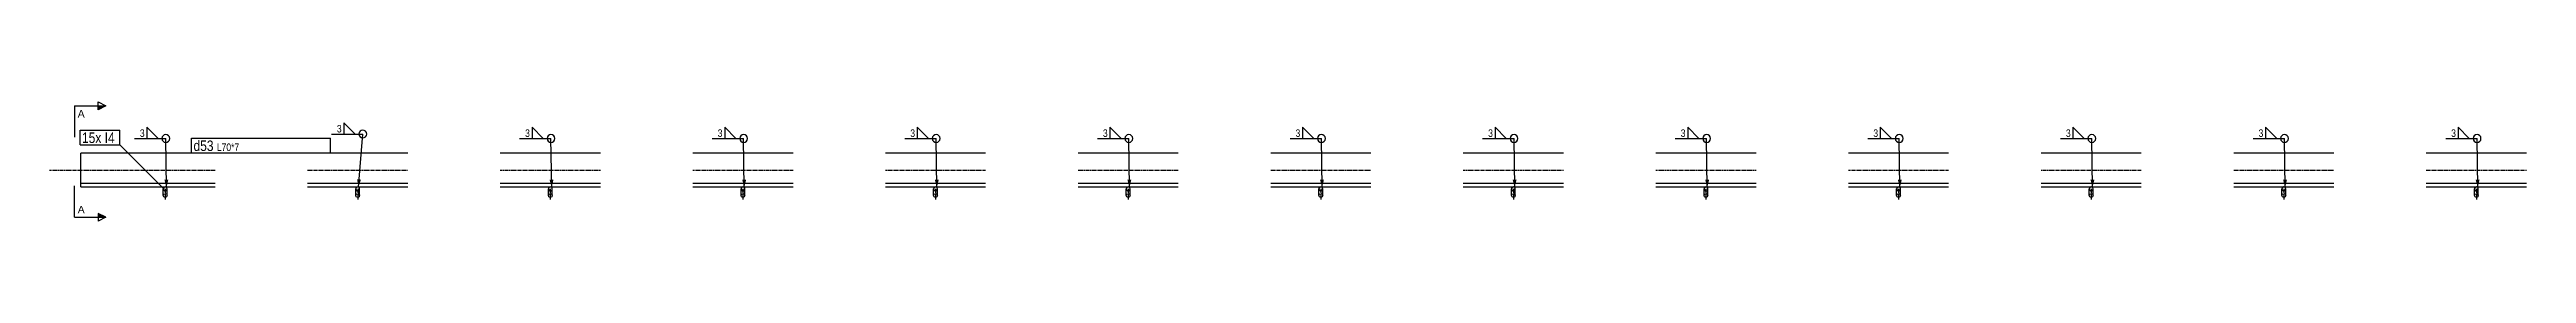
# Model space of a CAD drawing. Header units: millimetres. Extents: x 48 to 37795, y 5 to 1888.
# Drawn here: x 11662 to 16806, y 16 to 263 of the extents above; entities that cross this region are included whole.
import ezdxf

# ---------------------------------------------------------------- set-up
doc = ezdxf.new("R2010")
doc.units = ezdxf.units.MM
doc.linetypes.add('DXK_LINE_DOT2', pattern=[3.9198, 1.9599, -1.9599])
doc.linetypes.add('DXK_LINE_DOT3', pattern=[5.9187, 2.979, -0.9799, 0.9799, -0.9799])
doc.layers.add('STÅL', color=7, linetype='Continuous')
doc.layers.add('TEKST', color=7, linetype='Continuous')
doc.styles.add('Arial', font='ARIAL.TTF', dxfattribs={"height": 0.2})
doc.styles.add('Arial Narrow', font='ARIALN.TTF', dxfattribs={"height": 0.2})

msp = doc.modelspace()

# ---------------------------------------------------------------- hatches: boundary and pattern name
at = {"layer": 'TEKST', "linetype": 'Continuous'}
for color, points in [(30, [(11762.4, 246.4), (11762.4, 254.5), (11778.7, 254.5)]), (3, [(11908.3, 101.5), (11904.5, 85.2), (11900.2, 101.4)]), (3, [(12308.5, 101.7), (12303.1, 85.8), (12300.4, 102.3)]), (3, [(12708.3, 101.5), (12704.5, 85.2), (12700.2, 101.4)]), (3, [(13108.3, 101.5), (13104.5, 85.2), (13100.2, 101.4)]), (3, [(13508.3, 101.5), (13504.5, 85.2), (13500.2, 101.4)]), (3, [(13908.3, 101.5), (13904.5, 85.2), (13900.2, 101.4)]), (3, [(14308.3, 101.5), (14304.5, 85.2), (14300.2, 101.4)]), (3, [(14708.3, 101.5), (14704.5, 85.2), (14700.2, 101.4)]), (3, [(15108.3, 101.5), (15104.5, 85.2), (15100.2, 101.4)]), (3, [(15508.3, 101.5), (15504.5, 85.2), (15500.2, 101.4)]), (3, [(15908.3, 101.5), (15904.5, 85.2), (15900.2, 101.4)]), (3, [(16308.3, 101.5), (16304.5, 85.2), (16300.2, 101.4)]), (3, [(16708.3, 101.5), (16704.5, 85.2), (16700.2, 101.4)]), (30, [(11762.4, 23.7), (11762.4, 31.8), (11778.7, 23.7)])]:
    msp.add_hatch(color=color, dxfattribs=at).paths.add_polyline_path(points)

# ---------------------------------------------------------------- linework, layer by layer
at = {"layer": 'STÅL', "color": 2, "linetype": 'Continuous'}
for p, q in [((11726.7, 86.4), (11726.7, 156.4)), ((12005.7, 156.4), (11726.7, 156.4)), ((12405.7, 156.4), (12197.7, 156.4)), ((12805.7, 156.4), (12597.7, 156.4)), ((13205.7, 156.4), (12997.7, 156.4)), ((13605.7, 156.4), (13397.7, 156.4)), ((14005.7, 156.4), (13797.7, 156.4)), ((14405.7, 156.4), (14197.7, 156.4)), ((14805.7, 156.4), (14597.7, 156.4)), ((15205.7, 156.4), (14997.7, 156.4)), ((15605.7, 156.4), (15397.7, 156.4)), ((16005.7, 156.4), (15797.7, 156.4)), ((16405.7, 156.4), (16197.7, 156.4)), ((16805.7, 156.4), (16597.7, 156.4)), ((12005.7, 93.4), (11726.7, 93.4)), ((11726.7, 86.4), (12005.7, 86.4)), ((11897.7, 68.9), (11897.7, 82.4)), ((11898.8, 66.1), (11897.7, 68.9)), ((11901.7, 64.9), (11898.8, 66.1)), ((11904.5, 66.1), (11901.7, 64.9)), ((11905.7, 68.9), (11904.5, 66.1)), ((11905.7, 68.9), (11905.7, 82.4)), ((12405.7, 93.4), (12197.7, 93.4)), ((12197.7, 86.4), (12405.7, 86.4)), ((12297.7, 68.9), (12297.7, 82.4)), ((12298.8, 66.1), (12297.7, 68.9)), ((12301.7, 64.9), (12298.8, 66.1)), ((12304.5, 66.1), (12301.7, 64.9)), ((12305.7, 68.9), (12304.5, 66.1)), ((12305.7, 68.9), (12305.7, 82.4)), ((12805.7, 93.4), (12597.7, 93.4)), ((12597.7, 86.4), (12805.7, 86.4)), ((12697.7, 68.9), (12697.7, 82.4)), ((12698.8, 66.1), (12697.7, 68.9)), ((12701.7, 64.9), (12698.8, 66.1)), ((12704.5, 66.1), (12701.7, 64.9)), ((12705.7, 68.9), (12704.5, 66.1)), ((12705.7, 68.9), (12705.7, 82.4)), ((13205.7, 93.4), (12997.7, 93.4)), ((12997.7, 86.4), (13205.7, 86.4)), ((13097.7, 68.9), (13097.7, 82.4)), ((13098.8, 66.1), (13097.7, 68.9)), ((13101.7, 64.9), (13098.8, 66.1)), ((13104.5, 66.1), (13101.7, 64.9)), ((13105.7, 68.9), (13104.5, 66.1)), ((13105.7, 68.9), (13105.7, 82.4)), ((13605.7, 93.4), (13397.7, 93.4)), ((13397.7, 86.4), (13605.7, 86.4)), ((13497.7, 68.9), (13497.7, 82.4)), ((13498.8, 66.1), (13497.7, 68.9)), ((13501.7, 64.9), (13498.8, 66.1)), ((13504.5, 66.1), (13501.7, 64.9)), ((13505.7, 68.9), (13504.5, 66.1)), ((13505.7, 68.9), (13505.7, 82.4)), ((14005.7, 93.4), (13797.7, 93.4)), ((13797.7, 86.4), (14005.7, 86.4)), ((13897.7, 68.9), (13897.7, 82.4)), ((13898.8, 66.1), (13897.7, 68.9)), ((13901.7, 64.9), (13898.8, 66.1)), ((13904.5, 66.1), (13901.7, 64.9)), ((13905.7, 68.9), (13904.5, 66.1)), ((13905.7, 68.9), (13905.7, 82.4)), ((14405.7, 93.4), (14197.7, 93.4)), ((14197.7, 86.4), (14405.7, 86.4)), ((14297.7, 68.9), (14297.7, 82.4)), ((14298.8, 66.1), (14297.7, 68.9)), ((14301.7, 64.9), (14298.8, 66.1)), ((14304.5, 66.1), (14301.7, 64.9)), ((14305.7, 68.9), (14304.5, 66.1)), ((14305.7, 68.9), (14305.7, 82.4)), ((14805.7, 93.4), (14597.7, 93.4)), ((14597.7, 86.4), (14805.7, 86.4)), ((14697.7, 68.9), (14697.7, 82.4)), ((14698.9, 66.1), (14697.7, 68.9)), ((14701.7, 64.9), (14698.9, 66.1)), ((14704.5, 66.1), (14701.7, 64.9)), ((14705.7, 68.9), (14704.5, 66.1)), ((14705.7, 68.9), (14705.7, 82.4)), ((15205.7, 93.4), (14997.7, 93.4)), ((14997.7, 86.4), (15205.7, 86.4)), ((15097.7, 68.9), (15097.7, 82.4)), ((15098.9, 66.1), (15097.7, 68.9)), ((15101.7, 64.9), (15098.9, 66.1)), ((15104.5, 66.1), (15101.7, 64.9)), ((15105.7, 68.9), (15104.5, 66.1)), ((15105.7, 68.9), (15105.7, 82.4)), ((15605.7, 93.4), (15397.7, 93.4)), ((15397.7, 86.4), (15605.7, 86.4)), ((15497.7, 68.9), (15497.7, 82.4)), ((15498.9, 66.1), (15497.7, 68.9)), ((15501.7, 64.9), (15498.9, 66.1)), ((15504.5, 66.1), (15501.7, 64.9)), ((15505.7, 68.9), (15504.5, 66.1)), ((15505.7, 68.9), (15505.7, 82.4)), ((16005.7, 93.4), (15797.7, 93.4)), ((15797.7, 86.4), (16005.7, 86.4)), ((15897.7, 68.9), (15897.7, 82.4)), ((15898.9, 66.1), (15897.7, 68.9)), ((15901.7, 64.9), (15898.9, 66.1)), ((15904.5, 66.1), (15901.7, 64.9)), ((15905.7, 68.9), (15904.5, 66.1)), ((15905.7, 68.9), (15905.7, 82.4)), ((16405.7, 93.4), (16197.7, 93.4)), ((16197.7, 86.4), (16405.7, 86.4)), ((16297.7, 68.9), (16297.7, 82.4)), ((16298.9, 66.1), (16297.7, 68.9)), ((16301.7, 64.9), (16298.9, 66.1)), ((16304.5, 66.1), (16301.7, 64.9)), ((16305.7, 68.9), (16304.5, 66.1)), ((16305.7, 68.9), (16305.7, 82.4)), ((16805.7, 93.4), (16597.7, 93.4)), ((16597.7, 86.4), (16805.7, 86.4)), ((16697.7, 68.9), (16697.7, 82.4)), ((16698.9, 66.1), (16697.7, 68.9)), ((16701.7, 64.9), (16698.9, 66.1)), ((16704.5, 66.1), (16701.7, 64.9)), ((16705.7, 68.9), (16704.5, 66.1)), ((16705.7, 68.9), (16705.7, 82.4))]:
    msp.add_line(p, q, dxfattribs=at)
at = {"layer": 'STÅL', "color": 7, "linetype": 'DXK_LINE_DOT3'}
for p, q in [((11661.7, 121.4), (12005.7, 121.4)), ((12197.7, 121.4), (12405.7, 121.4)), ((12597.7, 121.4), (12805.7, 121.4)), ((12997.7, 121.4), (13205.7, 121.4)), ((13397.7, 121.4), (13605.7, 121.4)), ((13797.7, 121.4), (14005.7, 121.4)), ((14197.7, 121.4), (14405.7, 121.4)), ((14597.7, 121.4), (14805.7, 121.4)), ((14997.7, 121.4), (15205.7, 121.4)), ((15397.7, 121.4), (15605.7, 121.4)), ((15797.7, 121.4), (16005.7, 121.4)), ((16197.7, 121.4), (16405.7, 121.4)), ((16597.7, 121.4), (16805.7, 121.4)), ((11901.7, 82.4), (11901.7, 82.4)), ((11901.7, 82.4), (11901.7, 60.1)), ((12301.7, 82.4), (12301.7, 82.4)), ((12301.7, 82.4), (12301.7, 60.1)), ((12701.7, 82.4), (12701.7, 82.4)), ((12701.7, 82.4), (12701.7, 60.1)), ((13101.7, 82.4), (13101.7, 82.4)), ((13101.7, 82.4), (13101.7, 60.1)), ((13501.7, 82.4), (13501.7, 82.4)), ((13501.7, 82.4), (13501.7, 60.1)), ((13901.7, 82.4), (13901.7, 82.4)), ((13901.7, 82.4), (13901.7, 60.1)), ((14301.7, 82.4), (14301.7, 82.4)), ((14301.7, 82.4), (14301.7, 60.1)), ((14701.7, 82.4), (14701.7, 82.4)), ((14701.7, 82.4), (14701.7, 60.1)), ((15101.7, 82.4), (15101.7, 82.4)), ((15101.7, 82.4), (15101.7, 60.1)), ((15501.7, 82.4), (15501.7, 82.4)), ((15501.7, 82.4), (15501.7, 60.1)), ((15901.7, 82.4), (15901.7, 82.4)), ((15901.7, 82.4), (15901.7, 60.1)), ((16301.7, 82.4), (16301.7, 82.4)), ((16301.7, 82.4), (16301.7, 60.1)), ((16701.7, 82.4), (16701.7, 82.4)), ((16701.7, 82.4), (16701.7, 60.1))]:
    msp.add_line(p, q, dxfattribs=at)
at = {"layer": 'STÅL', "color": 7, "linetype": 'DXK_LINE_DOT2'}
for p, q in [((11898.8, 85.2), (11897.7, 82.4)), ((11897.7, 82.4), (11898.8, 79.6)), ((11897.7, 68.9), (11898.8, 71.7)), ((11901.7, 86.4), (11898.8, 85.2)), ((11898.8, 79.6), (11901.7, 78.4)), ((11898.8, 71.7), (11901.7, 72.8)), ((11904.5, 85.2), (11901.7, 86.4)), ((11901.7, 78.4), (11904.5, 79.6)), ((11901.7, 72.8), (11904.5, 71.7)), ((11905.7, 82.4), (11904.5, 85.2)), ((11904.5, 79.6), (11905.7, 82.4)), ((11904.5, 71.7), (11905.7, 68.9)), ((12298.8, 85.2), (12297.7, 82.4)), ((12297.7, 82.4), (12298.8, 79.6)), ((12297.7, 68.9), (12298.8, 71.7)), ((12301.7, 86.4), (12298.8, 85.2)), ((12298.8, 79.6), (12301.7, 78.4)), ((12298.8, 71.7), (12301.7, 72.8)), ((12304.5, 85.2), (12301.7, 86.4)), ((12301.7, 78.4), (12304.5, 79.6)), ((12301.7, 72.8), (12304.5, 71.7)), ((12305.7, 82.4), (12304.5, 85.2)), ((12304.5, 79.6), (12305.7, 82.4)), ((12304.5, 71.7), (12305.7, 68.9)), ((12698.8, 85.2), (12697.7, 82.4)), ((12697.7, 82.4), (12698.8, 79.6)), ((12697.7, 68.9), (12698.8, 71.7)), ((12701.7, 86.4), (12698.8, 85.2)), ((12698.8, 79.6), (12701.7, 78.4)), ((12698.8, 71.7), (12701.7, 72.8)), ((12704.5, 85.2), (12701.7, 86.4)), ((12701.7, 78.4), (12704.5, 79.6)), ((12701.7, 72.8), (12704.5, 71.7)), ((12705.7, 82.4), (12704.5, 85.2)), ((12704.5, 79.6), (12705.7, 82.4)), ((12704.5, 71.7), (12705.7, 68.9)), ((13098.8, 85.2), (13097.7, 82.4)), ((13097.7, 82.4), (13098.8, 79.6)), ((13097.7, 68.9), (13098.8, 71.7)), ((13101.7, 86.4), (13098.8, 85.2)), ((13098.8, 79.6), (13101.7, 78.4)), ((13098.8, 71.7), (13101.7, 72.8)), ((13104.5, 85.2), (13101.7, 86.4)), ((13101.7, 78.4), (13104.5, 79.6)), ((13101.7, 72.8), (13104.5, 71.7)), ((13105.7, 82.4), (13104.5, 85.2)), ((13104.5, 79.6), (13105.7, 82.4)), ((13104.5, 71.7), (13105.7, 68.9)), ((13498.8, 85.2), (13497.7, 82.4)), ((13497.7, 82.4), (13498.8, 79.6)), ((13497.7, 68.9), (13498.8, 71.7)), ((13501.7, 86.4), (13498.8, 85.2)), ((13498.8, 79.6), (13501.7, 78.4)), ((13498.8, 71.7), (13501.7, 72.8)), ((13504.5, 85.2), (13501.7, 86.4)), ((13501.7, 78.4), (13504.5, 79.6)), ((13501.7, 72.8), (13504.5, 71.7)), ((13505.7, 82.4), (13504.5, 85.2)), ((13504.5, 79.6), (13505.7, 82.4)), ((13504.5, 71.7), (13505.7, 68.9)), ((13898.8, 85.2), (13897.7, 82.4)), ((13897.7, 82.4), (13898.8, 79.6)), ((13897.7, 68.9), (13898.8, 71.7)), ((13901.7, 86.4), (13898.8, 85.2)), ((13898.8, 79.6), (13901.7, 78.4)), ((13898.8, 71.7), (13901.7, 72.8)), ((13904.5, 85.2), (13901.7, 86.4)), ((13901.7, 78.4), (13904.5, 79.6)), ((13901.7, 72.8), (13904.5, 71.7)), ((13905.7, 82.4), (13904.5, 85.2)), ((13904.5, 79.6), (13905.7, 82.4)), ((13904.5, 71.7), (13905.7, 68.9)), ((14298.8, 85.2), (14297.7, 82.4)), ((14297.7, 82.4), (14298.8, 79.6)), ((14297.7, 68.9), (14298.8, 71.7)), ((14298.8, 71.7), (14301.7, 72.8)), ((14301.7, 86.4), (14298.8, 85.2)), ((14298.8, 79.6), (14301.7, 78.4)), ((14304.5, 85.2), (14301.7, 86.4)), ((14301.7, 78.4), (14304.5, 79.6)), ((14301.7, 72.8), (14304.5, 71.7)), ((14305.7, 82.4), (14304.5, 85.2)), ((14304.5, 79.6), (14305.7, 82.4)), ((14304.5, 71.7), (14305.7, 68.9)), ((14698.9, 85.2), (14697.7, 82.4)), ((14697.7, 82.4), (14698.9, 79.6)), ((14697.7, 68.9), (14698.9, 71.7)), ((14701.7, 86.4), (14698.9, 85.2)), ((14698.9, 79.6), (14701.7, 78.4)), ((14698.9, 71.7), (14701.7, 72.8)), ((14704.5, 85.2), (14701.7, 86.4)), ((14701.7, 78.4), (14704.5, 79.6)), ((14701.7, 72.8), (14704.5, 71.7)), ((14705.7, 82.4), (14704.5, 85.2)), ((14704.5, 79.6), (14705.7, 82.4)), ((14704.5, 71.7), (14705.7, 68.9)), ((15098.9, 85.2), (15097.7, 82.4)), ((15097.7, 82.4), (15098.9, 79.6)), ((15097.7, 68.9), (15098.9, 71.7)), ((15101.7, 86.4), (15098.9, 85.2)), ((15098.9, 79.6), (15101.7, 78.4)), ((15098.9, 71.7), (15101.7, 72.8)), ((15104.5, 85.2), (15101.7, 86.4)), ((15101.7, 78.4), (15104.5, 79.6)), ((15101.7, 72.8), (15104.5, 71.7)), ((15105.7, 82.4), (15104.5, 85.2)), ((15104.5, 79.6), (15105.7, 82.4)), ((15104.5, 71.7), (15105.7, 68.9)), ((15498.9, 85.2), (15497.7, 82.4)), ((15497.7, 82.4), (15498.9, 79.6)), ((15497.7, 68.9), (15498.9, 71.7)), ((15501.7, 86.4), (15498.9, 85.2)), ((15498.9, 79.6), (15501.7, 78.4)), ((15498.9, 71.7), (15501.7, 72.8)), ((15504.5, 85.2), (15501.7, 86.4)), ((15501.7, 78.4), (15504.5, 79.6)), ((15501.7, 72.8), (15504.5, 71.7)), ((15505.7, 82.4), (15504.5, 85.2)), ((15504.5, 79.6), (15505.7, 82.4)), ((15504.5, 71.7), (15505.7, 68.9)), ((15898.9, 85.2), (15897.7, 82.4)), ((15897.7, 82.4), (15898.9, 79.6)), ((15897.7, 68.9), (15898.9, 71.7)), ((15901.7, 86.4), (15898.9, 85.2)), ((15898.9, 79.6), (15901.7, 78.4)), ((15898.9, 71.7), (15901.7, 72.8)), ((15904.5, 85.2), (15901.7, 86.4)), ((15901.7, 78.4), (15904.5, 79.6)), ((15901.7, 72.8), (15904.5, 71.7)), ((15905.7, 82.4), (15904.5, 85.2)), ((15904.5, 79.6), (15905.7, 82.4)), ((15904.5, 71.7), (15905.7, 68.9)), ((16298.9, 85.2), (16297.7, 82.4)), ((16297.7, 82.4), (16298.9, 79.6)), ((16297.7, 68.9), (16298.9, 71.7)), ((16301.7, 86.4), (16298.9, 85.2)), ((16298.9, 79.6), (16301.7, 78.4)), ((16298.9, 71.7), (16301.7, 72.8)), ((16304.5, 85.2), (16301.7, 86.4)), ((16301.7, 78.4), (16304.5, 79.6)), ((16301.7, 72.8), (16304.5, 71.7)), ((16305.7, 82.4), (16304.5, 85.2)), ((16304.5, 79.6), (16305.7, 82.4)), ((16304.5, 71.7), (16305.7, 68.9)), ((16698.9, 85.2), (16697.7, 82.4)), ((16697.7, 82.4), (16698.9, 79.6)), ((16697.7, 68.9), (16698.9, 71.7)), ((16701.7, 86.4), (16698.9, 85.2)), ((16698.9, 79.6), (16701.7, 78.4)), ((16698.9, 71.7), (16701.7, 72.8)), ((16704.5, 85.2), (16701.7, 86.4)), ((16701.7, 78.4), (16704.5, 79.6)), ((16701.7, 72.8), (16704.5, 71.7)), ((16705.7, 82.4), (16704.5, 85.2)), ((16704.5, 79.6), (16705.7, 82.4)), ((16704.5, 71.7), (16705.7, 68.9))]:
    msp.add_line(p, q, dxfattribs=at)
at = {"layer": 'STÅL', "color": 2, "linetype": 'Continuous'}
for centre, start, end in [((11901.7, 82.4), 0, 180), ((11901.7, 82.4), 180, 0), ((12301.7, 82.4), 0, 180), ((12301.7, 82.4), 180, 0), ((12701.7, 82.4), 0, 180), ((12701.7, 82.4), 180, 0), ((13101.7, 82.4), 0, 180), ((13101.7, 82.4), 180, 0), ((13501.7, 82.4), 0, 180), ((13501.7, 82.4), 180, 0), ((13901.7, 82.4), 0, 180), ((13901.7, 82.4), 180, 0), ((14301.7, 82.4), 0, 180), ((14301.7, 82.4), 180, 0), ((14701.7, 82.4), 0, 180), ((14701.7, 82.4), 180, 0), ((15101.7, 82.4), 0, 180), ((15101.7, 82.4), 180, 0), ((15501.7, 82.4), 0, 180), ((15501.7, 82.4), 180, 0), ((15901.7, 82.4), 0, 180), ((15901.7, 82.4), 180, 0), ((16301.7, 82.4), 0, 180), ((16301.7, 82.4), 180, 0), ((16701.7, 82.4), 0, 180), ((16701.7, 82.4), 180, 0)]:
    msp.add_arc(centre, 4, start, end, dxfattribs=at)
at = {"layer": 'TEKST', "color": 30, "linetype": 'Continuous'}
for p, q in [((11762.4, 246.4), (11762.4, 262.7)), ((11762.4, 262.7), (11778.7, 254.5)), ((11778.7, 254.5), (11762.4, 246.4)), ((11778.7, 23.7), (11762.4, 31.8)), ((11762.4, 31.8), (11762.4, 15.6)), ((11778.7, 23.7), (11762.4, 15.6))]:
    msp.add_line(p, q, dxfattribs=at)
at = {"layer": 'TEKST', "color": 3, "linetype": 'Continuous'}
for p, q in [((11904.5, 85.2), (11903.1, 186.8)), ((12303.1, 85.8), (12312.2, 196)), ((12704.5, 85.2), (12703.1, 186.8)), ((13104.5, 85.2), (13103.1, 186.8)), ((13504.5, 85.2), (13503.1, 186.8)), ((13904.5, 85.2), (13903.1, 186.8)), ((14304.5, 85.2), (14303.1, 186.8)), ((14704.5, 85.2), (14703.1, 186.8)), ((15104.5, 85.2), (15103.1, 186.8)), ((15504.5, 85.2), (15503.1, 186.8)), ((15904.5, 85.2), (15903.1, 186.8)), ((16304.5, 85.2), (16303.1, 186.8)), ((16704.5, 85.2), (16703.1, 186.8))]:
    msp.add_line(p, q, dxfattribs=at)
for centre, start, end in [((11903.1, 186.8), 90, 270), ((11903.1, 186.8), 270, 90), ((12312.2, 196), 90, 270), ((12312.2, 196), 270, 90), ((12703.1, 186.8), 90, 270), ((12703.1, 186.8), 270, 90), ((13103.1, 186.8), 90, 270), ((13103.1, 186.8), 270, 90), ((13503.1, 186.8), 90, 270), ((13503.1, 186.8), 270, 90), ((13903.1, 186.8), 90, 270), ((13903.1, 186.8), 270, 90), ((14303.1, 186.8), 90, 270), ((14303.1, 186.8), 270, 90), ((14703.1, 186.8), 90, 270), ((14703.1, 186.8), 270, 90), ((15103.1, 186.8), 90, 270), ((15103.1, 186.8), 270, 90), ((15503.1, 186.8), 90, 270), ((15503.1, 186.8), 270, 90), ((15903.1, 186.8), 90, 270), ((15903.1, 186.8), 270, 90), ((16303.1, 186.8), 90, 270), ((16303.1, 186.8), 270, 90), ((16703.1, 186.8), 90, 270), ((16703.1, 186.8), 270, 90)]:
    msp.add_arc(centre, 8.12, start, end, dxfattribs=at)

# ---------------------------------------------------------------- wipeouts: each hides what was drawn before it
at = {"color": 0, "linetype": 'Continuous'}
for points in [[(11734.6, 230.2), (11734.6, 246.4), (11720.2, 246.4), (11720.2, 230.2)], [(11734.6, 31.8), (11734.6, 48.1), (11720.2, 48.1), (11720.2, 31.8)]]:
    msp.add_wipeout(points, dxfattribs=at).dxf.layer = 'TEKST'
at = {"color": 0}
for points in [[(11860.5, 188.8), (11860.5, 207.6), (11848, 207.6), (11848, 188.8)], [(12269.7, 198), (12269.7, 216.8), (12257.2, 216.8), (12257.2, 198)], [(12660.5, 188.8), (12660.5, 207.6), (12648, 207.6), (12648, 188.8)], [(13060.5, 188.8), (13060.5, 207.6), (13048, 207.6), (13048, 188.8)], [(13460.5, 188.8), (13460.5, 207.6), (13448, 207.6), (13448, 188.8)], [(13860.5, 188.8), (13860.5, 207.6), (13848, 207.6), (13848, 188.8)], [(14260.5, 188.8), (14260.5, 207.6), (14248, 207.6), (14248, 188.8)], [(14660.5, 188.8), (14660.5, 207.6), (14648, 207.6), (14648, 188.8)], [(15060.5, 188.8), (15060.5, 207.6), (15048, 207.6), (15048, 188.8)], [(15460.5, 188.8), (15460.5, 207.6), (15448, 207.6), (15448, 188.8)], [(15860.5, 188.8), (15860.5, 207.6), (15848, 207.6), (15848, 188.8)], [(16260.5, 188.8), (16260.5, 207.6), (16248, 207.6), (16248, 188.8)], [(16660.5, 188.8), (16660.5, 207.6), (16648, 207.6), (16648, 188.8)]]:
    msp.add_wipeout(points, dxfattribs=at).dxf.layer = 'TEKST'

# ---------------------------------------------------------------- next in the draw order: linework, layer by layer
at = {"layer": 'TEKST', "color": 7, "linetype": 'Continuous'}
for p, q in [((11713.7, 254.5), (11713.7, 189.5)), ((11713.7, 254.5), (11778.7, 254.5)), ((11713.7, 23.7), (11713.7, 88.7)), ((11713.7, 23.7), (11778.7, 23.7))]:
    msp.add_line(p, q, dxfattribs=at)
at = {"layer": 'TEKST', "color": 3, "linetype": 'Continuous'}
for p, q in [((11887, 186.8), (11863.8, 210)), ((11863.8, 210), (11863.8, 186.8)), ((12296.2, 196), (12273, 219.2)), ((12273, 219.2), (12273, 196)), ((12687, 186.8), (12663.8, 210)), ((12663.8, 210), (12663.8, 186.8)), ((13087, 186.8), (13063.8, 210)), ((13063.8, 210), (13063.8, 186.8)), ((13487, 186.8), (13463.8, 210)), ((13463.8, 210), (13463.8, 186.8)), ((13887, 186.8), (13863.8, 210)), ((13863.8, 210), (13863.8, 186.8)), ((14287, 186.8), (14263.8, 210)), ((14263.8, 210), (14263.8, 186.8)), ((14687, 186.8), (14663.8, 210)), ((14663.8, 210), (14663.8, 186.8)), ((15087, 186.8), (15063.8, 210)), ((15063.8, 210), (15063.8, 186.8)), ((15487, 186.8), (15463.8, 210)), ((15463.8, 210), (15463.8, 186.8)), ((15887, 186.8), (15863.8, 210)), ((15863.8, 210), (15863.8, 186.8)), ((16287, 186.8), (16263.8, 210)), ((16263.8, 210), (16263.8, 186.8)), ((16687, 186.8), (16663.8, 210)), ((16663.8, 210), (16663.8, 186.8)), ((11837.9, 186.8), (11903.1, 186.8)), ((11863.8, 186.8), (11887, 186.8)), ((12247.1, 196), (12312.2, 196)), ((12273, 196), (12296.2, 196)), ((12637.9, 186.8), (12703.1, 186.8)), ((12663.8, 186.8), (12687, 186.8)), ((13037.9, 186.8), (13103.1, 186.8)), ((13063.8, 186.8), (13087, 186.8)), ((13437.9, 186.8), (13503.1, 186.8)), ((13463.8, 186.8), (13487, 186.8)), ((13837.9, 186.8), (13903.1, 186.8)), ((13863.8, 186.8), (13887, 186.8)), ((14237.9, 186.8), (14303.1, 186.8)), ((14263.8, 186.8), (14287, 186.8)), ((14637.9, 186.8), (14703.1, 186.8)), ((14663.8, 186.8), (14687, 186.8)), ((15037.9, 186.8), (15103.1, 186.8)), ((15063.8, 186.8), (15087, 186.8)), ((15437.9, 186.8), (15503.1, 186.8)), ((15463.8, 186.8), (15487, 186.8)), ((15837.9, 186.8), (15903.1, 186.8)), ((15863.8, 186.8), (15887, 186.8)), ((16237.9, 186.8), (16303.1, 186.8)), ((16263.8, 186.8), (16287, 186.8)), ((16637.9, 186.8), (16703.1, 186.8)), ((16663.8, 186.8), (16687, 186.8))]:
    msp.add_line(p, q, dxfattribs=at)

# ---------------------------------------------------------------- next in the draw order: texts
at = {"layer": 'TEKST', "color": 3, "linetype": 'Continuous', "style": 'Arial'}
for p in [(11720.2, 230.2), (11720.2, 31.8)]:
    msp.add_text('A', height=15.5, dxfattribs=at).set_placement(p)
at = {"layer": 'TEKST', "color": 3, "style": 'Arial Narrow'}
for p in [(11849.3, 190.1), (12258.5, 199.3), (12649.3, 190.1), (13049.3, 190.1), (13449.3, 190.1), (13849.3, 190.1), (14249.3, 190.1), (14649.3, 190.1), (15049.3, 190.1), (15449.3, 190.1), (15849.3, 190.1), (16249.3, 190.1), (16649.3, 190.1)]:
    msp.add_text('3', height=15.5, dxfattribs=at).set_placement(p)

# ---------------------------------------------------------------- next in the draw order: wipeouts: each hides what was drawn before it
at = {"color": 0}
msp.add_wipeout([(12002.3, 160.9), (12002.3, 183.7), (11960.7, 183.7), (11960.7, 160.9)], dxfattribs=at).dxf.layer = 'TEKST'

# ---------------------------------------------------------------- next in the draw order: wipeouts: each hides what was drawn before it
for points in [[(11769.3, 177.5), (11769.3, 200.3), (11729.1, 200.3), (11729.1, 177.5)], [(12002.3, 160.9), (12002.3, 183.7), (11960.7, 183.7), (11960.7, 160.9)]]:
    msp.add_wipeout(points, dxfattribs=at).dxf.layer = 'TEKST'

# ---------------------------------------------------------------- next in the draw order: linework, layer by layer
at = {"layer": 'TEKST', "color": 7, "linetype": 'Continuous'}
msp.add_line((11956.8, 157), (11956.8, 187.6), dxfattribs=at)

# ---------------------------------------------------------------- next in the draw order: wipeouts: each hides what was drawn before it
at = {"color": 0}
for points in [[(11769.3, 177.5), (11769.3, 200.3), (11729.1, 200.3), (11729.1, 177.5)], [(12241.1, 160.9), (12241.1, 177.2), (12009.1, 177.2), (12009.1, 160.9)]]:
    msp.add_wipeout(points, dxfattribs=at).dxf.layer = 'TEKST'

# ---------------------------------------------------------------- next in the draw order: linework, layer by layer
at = {"layer": 'TEKST', "color": 7, "linetype": 'Continuous'}
msp.add_line((11725.2, 173.6), (11725.2, 204.2), dxfattribs=at)

# ---------------------------------------------------------------- next in the draw order: wipeouts: each hides what was drawn before it
at = {"color": 0}
for points in [[(11796.9, 177.5), (11796.9, 200.3), (11776.2, 200.3), (11776.2, 177.5)], [(12241.1, 160.9), (12241.1, 177.2), (12009.1, 177.2), (12009.1, 160.9)]]:
    msp.add_wipeout(points, dxfattribs=at).dxf.layer = 'TEKST'

# ---------------------------------------------------------------- next in the draw order: linework, layer by layer
at = {"layer": 'TEKST', "color": 7, "linetype": 'Continuous'}
for p, q in [((11956.8, 187.6), (12245, 187.6)), ((11956.8, 157), (12245, 157)), ((12245, 157), (12245, 187.6))]:
    msp.add_line(p, q, dxfattribs=at)

# ---------------------------------------------------------------- next in the draw order: texts
at = {"layer": 'TEKST', "color": 3, "style": 'Arial Narrow'}
for s, height, p in [('d53', 21.71, (11960.7, 160.9)), ('L70*7', 15.51, (12009.1, 160.9))]:
    msp.add_text(s, height=height, dxfattribs=at).set_placement(p)

# ---------------------------------------------------------------- next in the draw order: wipeouts: each hides what was drawn before it
at = {"color": 0}
msp.add_wipeout([(11796.9, 177.5), (11796.9, 200.3), (11776.2, 200.3), (11776.2, 177.5)], dxfattribs=at).dxf.layer = 'TEKST'

# ---------------------------------------------------------------- next in the draw order: linework, layer by layer
at = {"layer": 'TEKST', "color": 7, "linetype": 'Continuous'}
for p, q in [((11725.2, 204.2), (11807.7, 204.2)), ((11725.2, 173.6), (11807.7, 173.6)), ((11807.7, 173.6), (11807.7, 204.2)), ((11899.6, 81.7), (11807.7, 173.6))]:
    msp.add_line(p, q, dxfattribs=at)

# ---------------------------------------------------------------- next in the draw order: texts
at = {"layer": 'TEKST', "color": 3, "style": 'Arial Narrow'}
for s, p in [('15x', (11729.1, 177.5)), ('I4', (11776.2, 177.5))]:
    msp.add_text(s, height=21.71, dxfattribs=at).set_placement(p)

doc.saveas('drawing.dxf')
